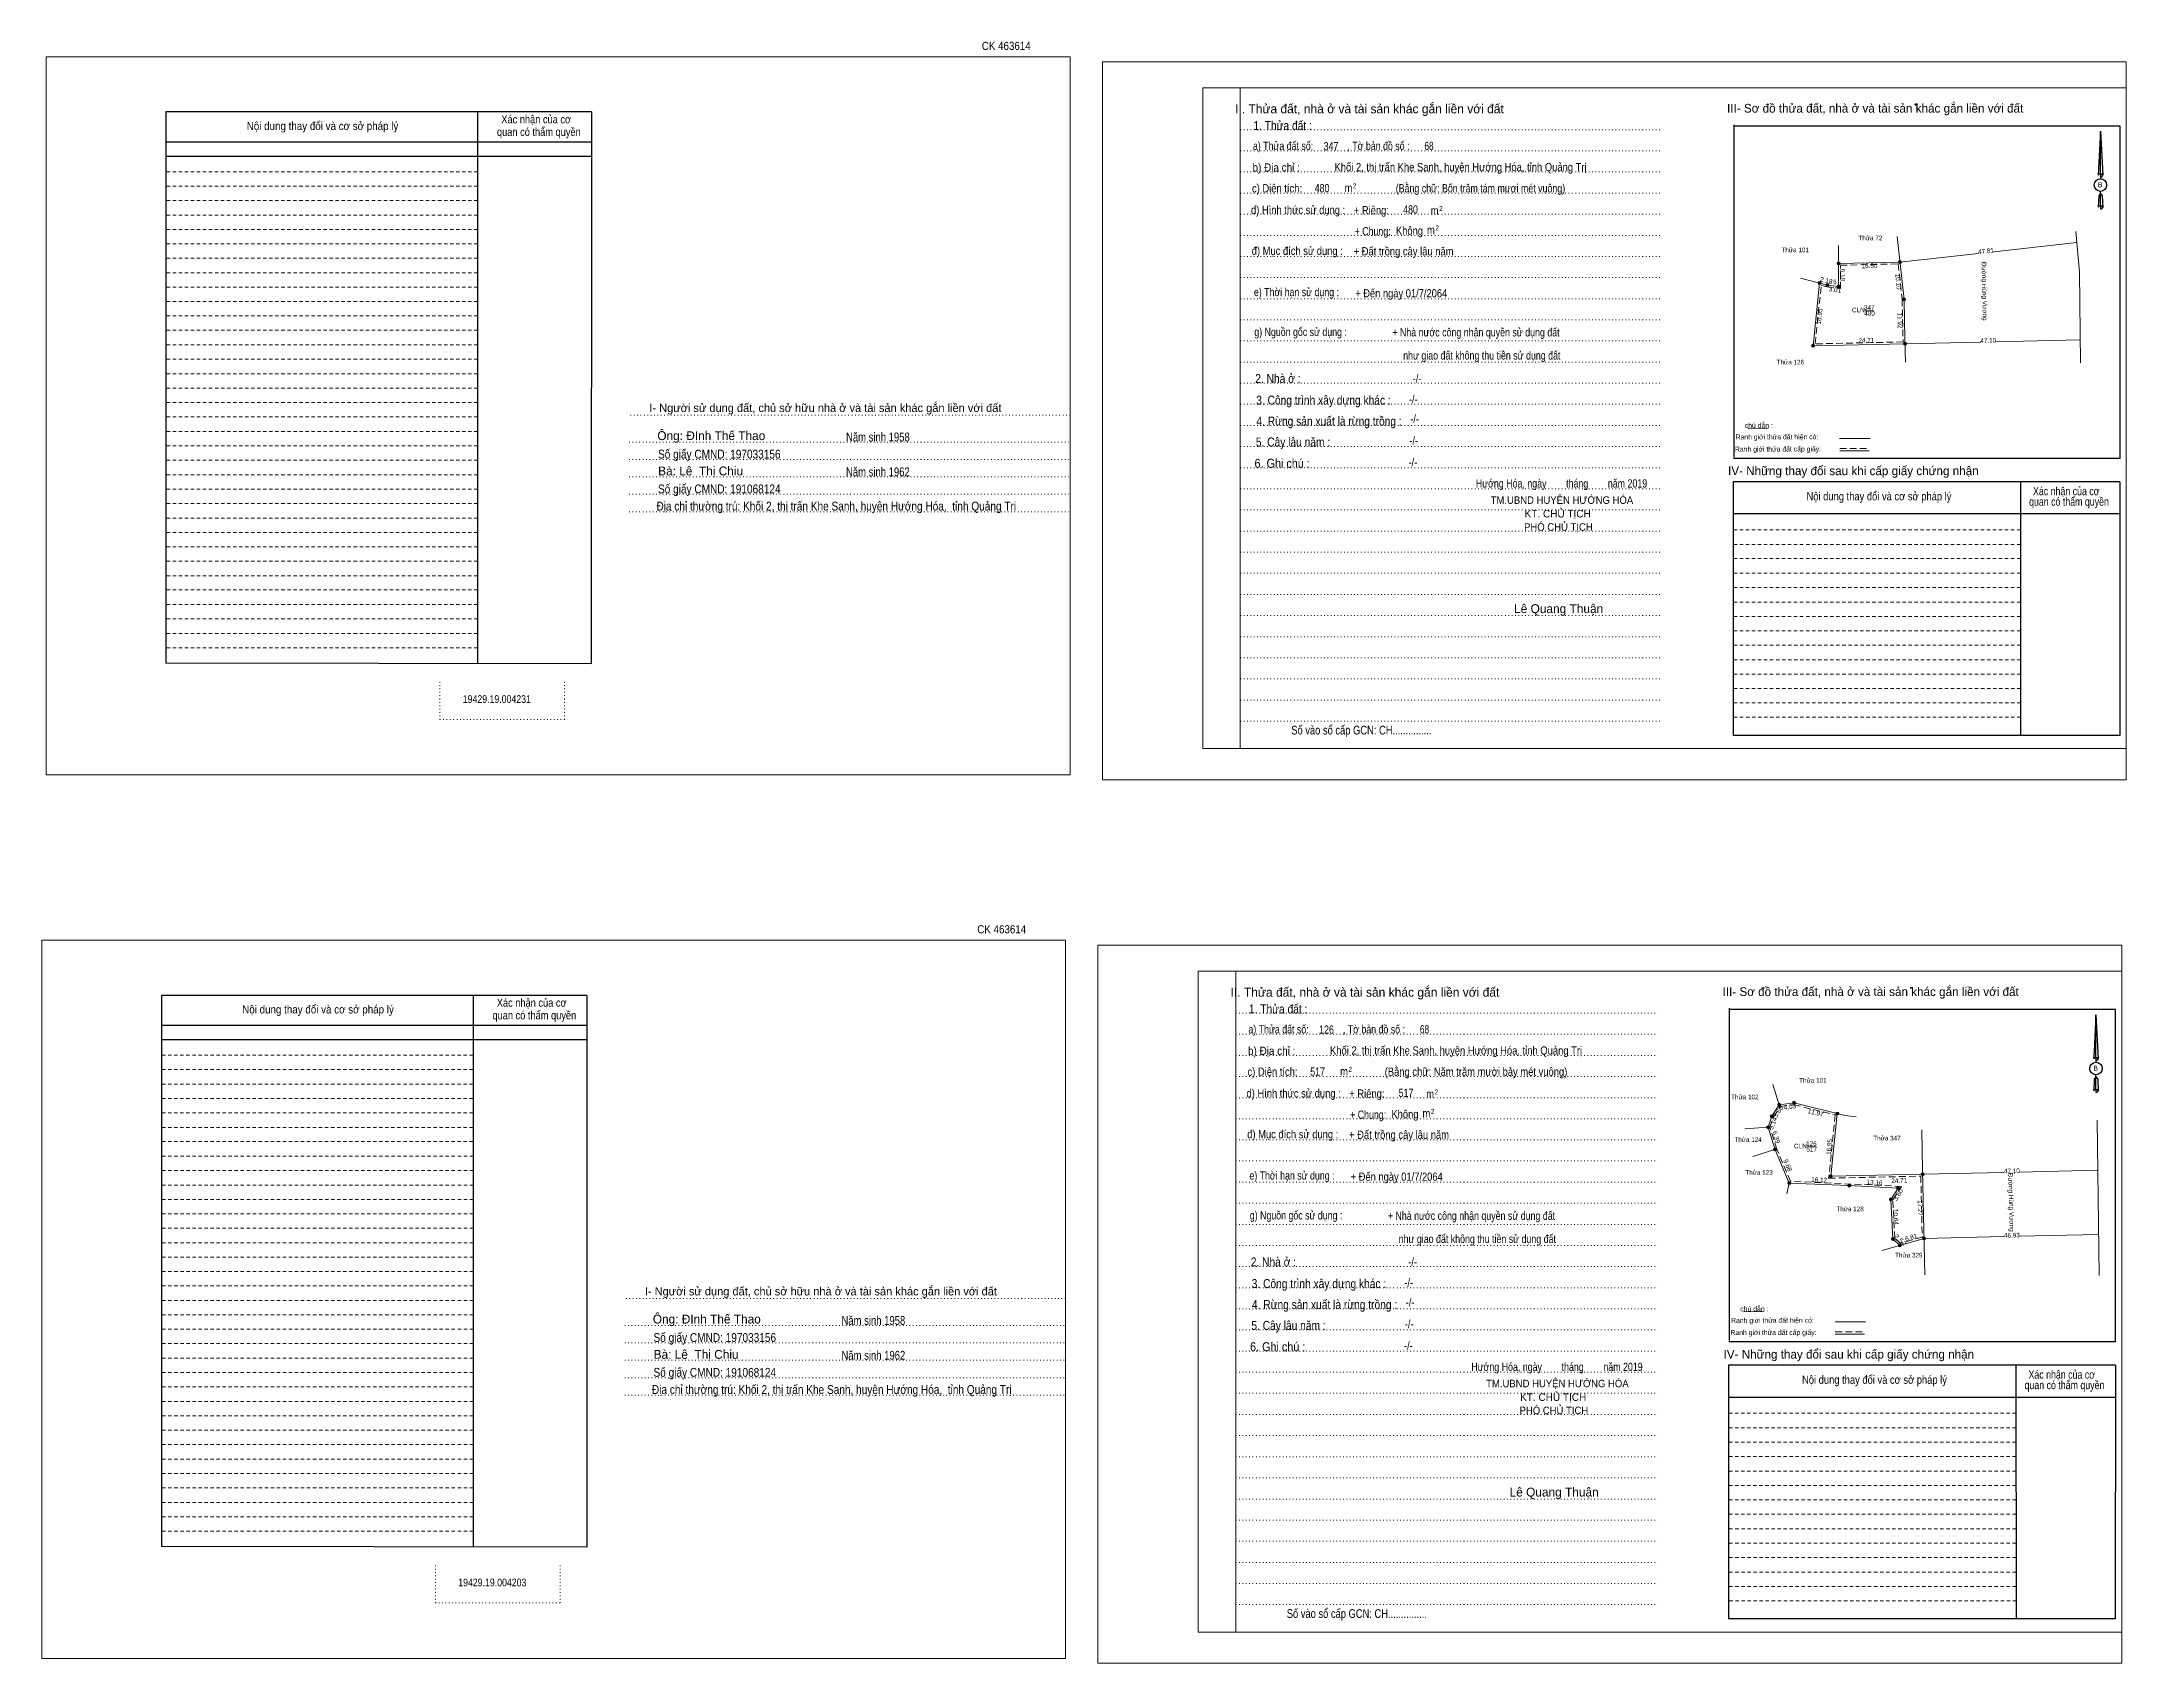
# Model space of a CAD drawing. Header units: metres. Extents: x 550518 to 552264, y 1839214 to 1839853.
# Drawn here: x 550518 to 551078, y 1839323 to 1839759 of the extents above; entities that cross this region are included whole.
import ezdxf
from ezdxf.enums import TextEntityAlignment as Align

# ---------------------------------------------------------------- set-up
doc = ezdxf.new("R2010")
doc.units = ezdxf.units.M
doc.header["$LTSCALE"] = 0.6
doc.header["$PDMODE"] = 32
doc.header["$PDSIZE"] = 0.3
for name, pattern in [('DOTTED', [1.5, 0.3, -1.2]), ('MEDIUM_DASHED', [4.5, 3, -1.5]), ('SHORT_DASHED', [2.7, 1.5, -1.2])]:
    doc.linetypes.add(name, pattern=pattern)
for name, color, linetype, lineweight in [('1', 7, 'DOTTED', 13), ('18', 7, 'Continuous', 25), ('2', 7, 'SHORT_DASHED', 13), ('28', 7, 'Continuous', 13), ('55', 7, 'Continuous', 13), ('63', 7, 'Continuous', 13)]:
    doc.layers.add(name, color=color, linetype=linetype, lineweight=lineweight)
for name, color, linetype in [('10', 7, 'Continuous'), ('40', 7, 'Continuous'), ('9', 7, 'Continuous')]:
    doc.layers.add(name, color=color, linetype=linetype)

msp = doc.modelspace()

# ---------------------------------------------------------------- texts
at = {"layer": '10'}
for s, height, p in [('KT. CHỦ TỊCH', 2.011, (550924.925, 1839631.54)), ('Lê Quang Thuận', 2.386, (550925.18, 1839605.83)), ('KT. CHỦ TỊCH', 2.011, (550923.715, 1839394.03)), ('Lê Quang Thuận', 2.386, (550923.97, 1839368.32))]:
    msp.add_text(s, height=height, dxfattribs=at).set_placement(p, align=Align.CENTER)
at = {"layer": '10', "width": 0.95}
for p in [(550925.115, 1839627.97), (550923.905, 1839390.46)]:
    msp.add_text('PHÓ CHỦ TỊCH', height=2.011, dxfattribs=at).set_placement(p, align=Align.CENTER)
at = {"layer": '18'}
for p in [(550874.345, 1839740.2), (550873.135, 1839502.69)]:
    msp.add_text('II. Thửa đất, nhà ở và tài sản khác gắn liền với đất', height=2.413, dxfattribs=at).set_placement(p, align=Align.CENTER)
for s, height, width, p in [('1. Thửa đất :', 2.413, 0.85, (550851.02, 1839735.7)), ('a) Thửa đất số:              , Tờ bản đồ số : ', 2.212, 0.8, (550864.395, 1839730.33)), ('347', 2.22, 0.8, (550864.015, 1839730.25)), ('68', 2.22, 0.75, (550890.345, 1839730.33)), ('b) Địa chỉ : ', 2.212, 0.9, (550849.655, 1839724.54)), ('Khối 2, thị trấn Khe Sanh, huyện Hướng Hóa, tỉnh Quảng Trị', 2.22, 0.85, (550898.825, 1839724.63)), ('c) Diện tích: ', 2.217, 0.85, (550849.855, 1839718.93)), ('480', 2.22, 0.8, (550861.615, 1839718.96)), (' m', 2.212, 0.85, (550868.375, 1839719.03)), ('2', 1.341, 0.75, (550870.38, 1839719.99)), ('(Bằng chữ: Bốn trăm tám mươi mét vuông)', 2.22, 0.8, (550904.175, 1839718.93)), ('B', 1.341, 0.9, (551070.695, 1839720.31)), ('d) Hình thức sử dụng :', 2.212, 0.85, (550855.17, 1839713.11)), ('+ Riêng: ', 2.212, 0.85, (550875.21, 1839713.05)), ('480', 2.22, 0.8, (550885.375, 1839713.23)), (' m', 2.212, 0.85, (550891.515, 1839712.96)), ('2', 1.341, 0.75, (550893.54, 1839713.92)), ('       + Chung:', 2.212, 0.8, (550872.905, 1839707.38)), ('Không', 2.212, 0.85, (550885.1, 1839707.53)), (' m', 2.212, 0.85, (550890.505, 1839707.74)), ('2', 1.341, 0.75, (550892.55, 1839708.71)), ('đ) Mục đích sử dụng :', 2.212, 0.85, (550854.945, 1839702.13)), ('+ Đất trồng cây lâu năm', 2.22, 0.85, (550883.505, 1839701.99)), ('e) Thời hạn sử dụng :', 2.212, 0.8, (550854.73, 1839691.03)), ('+ Đến ngày 01/7/2064', 2.205, 0.85, (550882.88, 1839690.71)), ('g) Nguồn gốc sử dụng :', 2.212, 0.8, (550855.84, 1839680.32)), ('+ Nhà nước công nhận quyền sử dụng đất', 2.22, 0.8, (550902.97, 1839680.21)), ('như giao đất không thu tiền sử dụng đất', 2.22, 0.8, (550904.535, 1839673.99)), ('2. Nhà ở :', 2.413, 0.85, (550849.75, 1839667.69)), ('3. Công trình xây dựng khác :', 2.413, 0.85, (550861.99, 1839661.87)), ('4. Rừng sản xuất là rừng trồng :', 2.413, 0.85, (550863.495, 1839656.23)), ('5. Cây lâu năm :', 2.413, 0.85, (550853.805, 1839650.62)), ('6. Ghi chú :', 2.413, 0.9, (550850.895, 1839644.89)), ('Hướng Hóa, ngày        tháng        năm 2019', 2.22, 0.8, (550925.945, 1839639.58)), ('TM.UBND HUYỆN HƯỚNG HÓA', 2.011, 0.95, (550926.055, 1839635.2)), ('19429.19.004231', 2.07, 0.85, (550639.86, 1839581.68)), ('Số vào sổ cấp GCN: CH...............', 2.346, 0.8, (550872.165, 1839573.19)), ('1. Thửa đất :', 2.413, 0.85, (550849.81, 1839498.19)), ('a) Thửa đất số:              , Tờ bản đồ số : ', 2.212, 0.8, (550863.185, 1839492.82)), ('126', 2.22, 0.8, (550862.81, 1839492.74)), ('68', 2.22, 0.75, (550889.135, 1839492.82)), ('b) Địa chỉ : ', 2.212, 0.9, (550848.445, 1839487.03)), ('Khối 2, thị trấn Khe Sanh, huyện Hướng Hóa, tỉnh Quảng Trị', 2.22, 0.85, (550897.615, 1839487.12)), ('c) Diện tích: ', 2.217, 0.85, (550848.645, 1839481.42)), ('517', 2.22, 0.8, (550860.405, 1839481.45)), (' m', 2.212, 0.85, (550867.165, 1839481.52)), ('2', 1.341, 0.75, (550869.17, 1839482.48)), ('(Bằng chữ: Năm trăm mười bảy mét vuông)', 2.22, 0.85, (550902.975, 1839481.42)), ('B', 1.341, 0.9, (551069.485, 1839482.8)), ('d) Hình thức sử dụng :', 2.212, 0.85, (550853.96, 1839475.6)), ('+ Riêng: ', 2.212, 0.85, (550874, 1839475.54)), ('517', 2.22, 0.8, (550884.165, 1839475.72)), (' m', 2.212, 0.85, (550890.305, 1839475.45)), ('2', 1.341, 0.75, (550892.33, 1839476.41)), ('       + Chung:', 2.212, 0.8, (550871.695, 1839469.87)), ('Không', 2.212, 0.85, (550883.89, 1839470.02)), (' m', 2.212, 0.85, (550889.295, 1839470.23)), ('2', 1.341, 0.75, (550891.34, 1839471.2)), ('đ) Mục đích sử dụng :', 2.212, 0.85, (550853.735, 1839464.62)), ('+ Đất trồng cây lâu năm', 2.22, 0.85, (550882.295, 1839464.48)), ('e) Thời hạn sử dụng :', 2.212, 0.8, (550853.52, 1839453.52)), ('+ Đến ngày 01/7/2064', 2.205, 0.85, (550881.67, 1839453.2)), ('g) Nguồn gốc sử dụng :', 2.212, 0.8, (550854.63, 1839442.81)), ('+ Nhà nước công nhận quyền sử dụng đất', 2.22, 0.8, (550901.76, 1839442.7)), ('như giao đất không thu tiền sử dụng đất', 2.22, 0.8, (550903.325, 1839436.48)), ('2. Nhà ở :', 2.413, 0.85, (550848.54, 1839430.18)), ('3. Công trình xây dựng khác :', 2.413, 0.85, (550860.78, 1839424.36)), ('4. Rừng sản xuất là rừng trồng :', 2.413, 0.85, (550862.285, 1839418.72)), ('5. Cây lâu năm :', 2.413, 0.85, (550852.595, 1839413.11)), ('6. Ghi chú :', 2.413, 0.9, (550849.685, 1839407.38)), ('Hướng Hóa, ngày        tháng        năm 2019', 2.22, 0.8, (550924.735, 1839402.07)), ('TM.UBND HUYỆN HƯỚNG HÓA', 2.011, 0.95, (550924.845, 1839397.69)), ('19429.19.004203', 2.07, 0.85, (550638.65, 1839344.17)), ('Số vào sổ cấp GCN: CH...............', 2.346, 0.8, (550870.955, 1839335.68))]:
    msp.add_text(s, height=height, dxfattribs=dict(at, width=width)).set_placement(p, align=Align.CENTER)
at = {"layer": '2'}
for s, width, p in [('Xác nhận của cơ', 0.85, (550650.435, 1839737.5)), ('Xác nhận của cơ', 0.85, (550650.435, 1839737.5)), ('Nội dung thay đổi và cơ sở pháp lý', 0.9, (550593.025, 1839735.7)), ('Nội dung thay đổi và cơ sở pháp lý', 0.9, (550593.025, 1839735.7)), (' quan có thẩm quyền', 0.85, (550650.805, 1839734.11)), (' quan có thẩm quyền', 0.85, (550650.805, 1839734.11)), ('Nội dung thay đổi và cơ sở pháp lý', 0.9, (550591.815, 1839498.19)), ('Nội dung thay đổi và cơ sở pháp lý', 0.9, (550591.815, 1839498.19)), (' quan có thẩm quyền', 0.85, (550649.595, 1839496.6)), (' quan có thẩm quyền', 0.85, (550649.595, 1839496.6)), ('Xác nhận của cơ', 0.85, (550649.225, 1839499.99)), ('Xác nhận của cơ', 0.85, (550649.225, 1839499.99))]:
    msp.add_text(s, height=2.186, dxfattribs=dict(at, width=width)).set_placement(p, align=Align.CENTER)
at = {"layer": '28'}
for s, height, p in [('III- Sơ đồ thửa đất, nhà ở và tài sản khác gắn liền với đất', 2.346, (551010.24, 1839740.38)), ('I- Người sử dụng đất, chủ sở hữu nhà ở và tài sản khác gắn liền với đất', 2.216, (550728.15, 1839659.89)), ('IV- Những thay đổi sau khi cấp giấy chứng nhận', 2.346, (551004.375, 1839642.91)), ('III- Sơ đồ thửa đất, nhà ở và tài sản khác gắn liền với đất', 2.346, (551009.03, 1839502.87)), ('I- Người sử dụng đất, chủ sở hữu nhà ở và tài sản khác gắn liền với đất', 2.216, (550726.94, 1839422.38)), ('IV- Những thay đổi sau khi cấp giấy chứng nhận', 2.346, (551003.165, 1839405.4))]:
    msp.add_text(s, height=height, dxfattribs=at).set_placement(p, align=Align.CENTER)
for s, height, width, p in [('-/-', 2.212, 0.85, (550887.15, 1839667.81)), ('-/-', 2.212, 0.85, (550886.11, 1839662.23)), ('-/-', 2.212, 0.85, (550886.47, 1839656.92)), ('Số giấy CMND: 197033156', 2.38, 0.85, (550699.64, 1839647.38)), ('Năm sinh 1958', 2.38, 0.8, (550742.255, 1839651.97)), ('-/-', 2.212, 0.85, (550886.23, 1839651.11)), ('Năm sinh 1962', 2.38, 0.8, (550742.25, 1839642.61)), ('-/-', 2.212, 0.85, (550886.02, 1839645.31)), ('Số giấy CMND: 191068124', 2.38, 0.85, (550699.635, 1839638.02)), ('Nội dung thay đổi và cơ sở pháp lý', 2.212, 0.85, (551011.265, 1839636.13)), ('Xác nhận của cơ', 2.212, 0.8, (551061.585, 1839637.51)), ('Địa chỉ thường trú: Khối 2, thị trấn Khe Sanh, huyện Hướng Hóa,  tỉnh Quảng Trị', 2.38, 0.85, (550731.07, 1839633.4)), (' quan có thẩm quyền', 2.212, 0.8, (551061.985, 1839634.69)), ('-/-', 2.212, 0.85, (550885.94, 1839430.3)), ('-/-', 2.212, 0.85, (550884.9, 1839424.72)), ('-/-', 2.212, 0.85, (550885.26, 1839419.41)), ('Năm sinh 1958', 2.38, 0.8, (550741.045, 1839414.46)), ('-/-', 2.212, 0.85, (550885.02, 1839413.6)), ('Số giấy CMND: 197033156', 2.38, 0.85, (550698.43, 1839409.87)), ('-/-', 2.212, 0.85, (550884.81, 1839407.8)), ('Số giấy CMND: 191068124', 2.38, 0.85, (550698.425, 1839400.51)), ('Năm sinh 1962', 2.38, 0.8, (550741.04, 1839405.1)), ('Địa chỉ thường trú: Khối 2, thị trấn Khe Sanh, huyện Hướng Hóa,  tỉnh Quảng Trị', 2.38, 0.85, (550729.86, 1839395.89)), ('Nội dung thay đổi và cơ sở pháp lý', 2.212, 0.85, (551010.055, 1839398.62)), (' quan có thẩm quyền', 2.212, 0.8, (551060.775, 1839397.18)), ('Xác nhận của cơ', 2.212, 0.8, (551060.375, 1839400))]:
    msp.add_text(s, height=height, dxfattribs=dict(at, width=width)).set_placement(p, align=Align.CENTER)
for p in [(550978.9797, 1839655.6081), (550977.7697, 1839418.0981)]:
    msp.add_text('chú dẫn :', height=1.336, rotation=359.974, dxfattribs=at).set_placement(p, align=Align.CENTER)
at = {"layer": '28', "width": 0.9}
for p in [(550983.8384, 1839652.5322), (550982.6284, 1839415.0222)]:
    msp.add_text('Ranh giới thửa đất hiện có:', height=1.336, rotation=0.135, dxfattribs=at).set_placement(p, align=Align.CENTER)
at = {"layer": '40', "width": 0.9}
for p in [(550776.745, 1839757.24), (550775.535, 1839519.73)]:
    msp.add_text('CK 463614', height=2.181, dxfattribs=at).set_placement(p, align=Align.CENTER)
at = {"layer": '55', "width": 0.9}
for p in [(550984.1334, 1839649.263), (550982.9234, 1839411.753)]:
    msp.add_text('Ranh giới thửa đất cấp giấy:', height=1.336, rotation=0.135, dxfattribs=at).set_placement(p, align=Align.CENTER)
at = {"layer": '63'}
for s, width, p in [('Thửa 72', 0.85, (551008.965, 1839706.05)), ('Thửa 101', 0.85, (550988.755, 1839702.84)), ('6', 0.8, (550999.42, 1839694.25)), ('CLN', 0.95, (551005.705, 1839686.69)), ('347', 0.85, (551008.645, 1839687.34)), ('480', 0.85, (551008.73, 1839685.81)), ('Thửa 126', 0.85, (550987.45, 1839672.68)), ('Thửa 102', 0.85, (550975.22, 1839475.12)), ('Thửa 101', 0.85, (550993.505, 1839479.55)), ('Thửa 124', 0.85, (550976.085, 1839463.66)), ('Thửa 347', 0.85, (551013.4, 1839464.05)), ('CLN', 0.95, (550990.155, 1839461.92)), ('126', 0.85, (550993.095, 1839462.57)), ('517', 0.85, (550993.175, 1839461.04)), ('Thửa 123', 0.85, (550979.03, 1839454.81)), ('Thửa 128', 0.85, (551003.48, 1839445.01)), ('Thửa 329', 0.85, (551019.265, 1839432.59))]:
    msp.add_text(s, height=1.25, dxfattribs=dict(at, width=width)).set_placement(p, align=Align.CENTER)
for s, rotation, width, p in [('47.81', 6.281, 0.85, (551040.0716, 1839702.5283)), ('2.18', 345.974, 0.95, (550996.9635, 1839694.6569)), ('6.18', 270.185, 0.85, (551000.9045, 1839696.747)), ('16.50', 1.285, 0.85, (551008.731, 1839698.5711)), ('10.10', 276.252, 0.9, (551015.8351, 1839694.8981)), ('Đường Hùng Vương', 271.276, 0.9, (551039.0086, 1839692.3589)), ('3.01', 352.946, 0.85, (550999.3532, 1839692.1664)), ('16.95', 84.041, 0.9, (550995.8726, 1839685.5251)), ('11.92', 271.259, 0.85, (551016.2801, 1839684.4937)), ('24.71', 1.276, 0.85, (551007.8811, 1839678.5192)), ('47.10', 1.253, 0.85, (551040.6313, 1839678.5001)), ('3.66', 56.917, 1.05, (550984.7162, 1839471.4538)), ('4.03', 7.707, 0.9, (550987.4012, 1839472.505)), ('11.97', 345.974, 0.9, (550994.1185, 1839470.8982)), ('16.95', 84.041, 0.9, (550998.5026, 1839462.2351)), ('16.12', 357.654, 0.85, (550995.1644, 1839452.8348)), ('13.16', 357.038, 0.9, (551010.0327, 1839452.1546)), ('24.71', 1.276, 0.85, (551016.7111, 1839452.6592)), ('47.10', 1.29, 0.85, (551046.9809, 1839455.2312)), ('Đường Hùng Vương', 271.276, 0.9, (551046.1786, 1839447.4089)), ('3.60', 57.809, 1.05, (551016.9181, 1839449.142)), ('10.64', 272.801, 0.9, (551015.1702, 1839443.4655)), ('17.27', 271.276, 0.85, (551021.7102, 1839445.8939)), ('2.52', 316.609, 1.15, (551016.5756, 1839436.8333)), ('6.81', 15.853, 0.9, (551020.0443, 1839437.423)), ('46.93', 1.27, 0.85, (551046.9862, 1839437.9398))]:
    msp.add_text(s, height=1.25, rotation=rotation, dxfattribs=dict(at, width=width)).set_placement(p, align=Align.CENTER)
for s, rotation, p in [('3.14', 71.219, (550983.3416, 1839468.4438)), ('6.39', 287.386, (550983.1054, 1839464.7518)), ('9.68', 293.175, (550986.1681, 1839457.106))]:
    msp.add_text(s, height=1.25, rotation=rotation, dxfattribs=at).set_placement(p, align=Align.CENTER)
at = {"layer": '9'}
for s, p in [('Ông: ĐInh Thế Thao', (550697.49, 1839652.34)), ('Bà: Lê  Thị Chiu', (550694.62, 1839642.85)), ('Ông: ĐInh Thế Thao', (550696.28, 1839414.83)), ('Bà: Lê  Thị Chiu', (550693.41, 1839405.34))]:
    msp.add_text(s, height=2.38, dxfattribs=at).set_placement(p, align=Align.CENTER)

# ---------------------------------------------------------------- hatches: boundary and pattern name
at = {"layer": '63'}
for points in [[(551000.79, 1839699.84, 1), (550999.99, 1839699.84, 1)], [(551017.29, 1839700.21, 1), (551016.49, 1839700.21, 1)], [(550995.71, 1839694.56, 1), (550994.91, 1839694.56, 1)], [(550997.82, 1839694.03, 1), (550997.02, 1839694.03, 1)], [(551000.81, 1839693.66, 1), (551000.01, 1839693.66, 1)], [(551018.39, 1839690.17, 1), (551017.59, 1839690.17, 1)], [(550993.95, 1839677.7, 1), (550993.15, 1839677.7, 1)], [(551018.65, 1839678.25, 1), (551017.85, 1839678.25, 1)], [(550982.85, 1839470.56, 1), (550982.05, 1839470.56, 1)], [(550984.85, 1839473.63, 1), (550984.05, 1839473.63, 1)], [(550988.84, 1839474.17, 1), (550988.04, 1839474.17, 1)], [(551000.46, 1839471.27, 1), (550999.66, 1839471.27, 1)], [(550981.84, 1839467.59, 1), (550981.04, 1839467.59, 1)], [(550983.71, 1839461.62, 1), (550982.91, 1839461.62, 1)], [(550998.7, 1839454.41, 1), (550997.9, 1839454.41, 1)], [(551023.4, 1839454.96, 1), (551022.6, 1839454.96, 1)], [(550987.56, 1839452.59, 1), (550986.76, 1839452.59, 1)], [(551003.67, 1839451.93, 1), (551002.87, 1839451.93, 1)], [(551014.89, 1839448.2, 1), (551014.09, 1839448.2, 1)], [(551016.81, 1839451.25, 1), (551016.01, 1839451.25, 1)], [(551015.41, 1839437.57, 1), (551014.61, 1839437.57, 1)], [(551023.79, 1839437.7, 1), (551022.99, 1839437.7, 1)], [(551017.24, 1839435.84, 1), (551016.44, 1839435.84, 1)]]:
    msp.add_hatch(color=256, dxfattribs=at).paths.add_polyline_path(points)

# ---------------------------------------------------------------- linework, layer by layer
at = {"layer": '1', "linetype": 'Continuous'}
for p, q in [((550518.77, 1839562.3), (550518.77, 1839755.38)), ((550829.55, 1839747.07), (551077.72, 1839747.07)), ((550829.55, 1839747.07), (550829.55, 1839569.39)), ((551077.72, 1839747.07), (551077.72, 1839567.89)), ((550829.55, 1839569.39), (551077.72, 1839569.39)), ((550517.56, 1839324.79), (550517.56, 1839517.87)), ((550828.34, 1839509.56), (551076.51, 1839509.56)), ((550828.34, 1839509.56), (550828.34, 1839331.88)), ((551076.51, 1839509.56), (551076.51, 1839330.38)), ((550828.34, 1839331.88), (551076.51, 1839331.88))]:
    msp.add_line(p, q, dxfattribs=at)
at = {"layer": '1'}
for p, q in [((550839.61, 1839747.07), (550839.61, 1839569.39)), ((550839.61, 1839747.07), (550839.61, 1839569.39)), ((550839.67, 1839735.79), (550953.07, 1839735.79)), ((550839.67, 1839730.12), (550953.07, 1839730.12)), ((550839.67, 1839724.42), (550953.07, 1839724.42)), ((550839.67, 1839718.75), (550953.07, 1839718.75)), ((550839.67, 1839713.05), (550953.07, 1839713.05)), ((550839.67, 1839707.38), (550953.07, 1839707.38)), ((550839.67, 1839701.68), (550953.07, 1839701.68)), ((550839.67, 1839696.04), (550953.07, 1839696.04)), ((550839.67, 1839690.31), (550953.07, 1839690.31)), ((550839.67, 1839684.67), (550953.07, 1839684.67)), ((550839.67, 1839679), (550953.07, 1839679)), ((550839.67, 1839673.3), (550953.07, 1839673.3)), ((550839.67, 1839667.63), (550953.07, 1839667.63)), ((550839.67, 1839661.97), (550953.07, 1839661.97)), ((550675.81, 1839659.08), (550793.89, 1839659.08)), ((550839.67, 1839656.27), (550953.07, 1839656.27)), ((550675.45, 1839651.82), (550793.49, 1839651.82)), ((550839.67, 1839650.62), (550953.07, 1839650.62)), ((550675.45, 1839647.14), (550793.49, 1839647.14)), ((550839.67, 1839644.92), (550953.07, 1839644.92)), ((550675.45, 1839642.46), (550793.49, 1839642.46)), ((550839.67, 1839639.25), (550953.07, 1839639.25)), ((550675.45, 1839637.78), (550793.49, 1839637.78)), ((550675.45, 1839633.04), (550793.49, 1839633.04)), ((550839.67, 1839633.58), (550953.07, 1839633.58)), ((550839.67, 1839627.89), (550953.07, 1839627.89)), ((550839.67, 1839622.21), (550953.07, 1839622.21)), ((550839.67, 1839616.54), (550953.07, 1839616.54)), ((550839.67, 1839610.84), (550953.07, 1839610.84)), ((550839.67, 1839605.15), (550953.07, 1839605.15)), ((550839.67, 1839599.47), (550953.07, 1839599.47)), ((550839.67, 1839593.8), (550953.07, 1839593.8)), ((550839.67, 1839588.13), (550953.07, 1839588.13)), ((550624.57, 1839587.32), (550624.57, 1839577.24)), ((550658.08, 1839587.32), (550658.08, 1839577.24)), ((550839.67, 1839582.46), (550953.07, 1839582.46)), ((550624.57, 1839577.24), (550658.08, 1839577.24)), ((550839.67, 1839576.76), (550953.07, 1839576.76)), ((550838.4, 1839509.56), (550838.4, 1839331.88)), ((550838.4, 1839509.56), (550838.4, 1839331.88)), ((550838.46, 1839498.28), (550951.86, 1839498.28)), ((550838.46, 1839492.61), (550951.86, 1839492.61)), ((550838.46, 1839486.91), (550951.86, 1839486.91)), ((550838.46, 1839481.24), (550951.86, 1839481.24)), ((550838.46, 1839475.54), (550951.86, 1839475.54)), ((550838.46, 1839469.87), (550951.86, 1839469.87)), ((550838.46, 1839464.17), (550951.86, 1839464.17)), ((550838.46, 1839458.53), (550951.86, 1839458.53)), ((550838.46, 1839452.8), (550951.86, 1839452.8)), ((550838.46, 1839447.16), (550951.86, 1839447.16)), ((550838.46, 1839441.49), (550951.86, 1839441.49)), ((550838.46, 1839435.79), (550951.86, 1839435.79)), ((550838.46, 1839430.12), (550951.86, 1839430.12)), ((550674.6, 1839421.57), (550792.68, 1839421.57)), ((550838.46, 1839424.46), (550951.86, 1839424.46)), ((550674.24, 1839414.31), (550792.28, 1839414.31)), ((550838.46, 1839418.76), (550951.86, 1839418.76)), ((550674.24, 1839409.63), (550792.28, 1839409.63)), ((550838.46, 1839413.11), (550951.86, 1839413.11)), ((550674.24, 1839404.95), (550792.28, 1839404.95)), ((550838.46, 1839407.41), (550951.86, 1839407.41)), ((550674.24, 1839400.27), (550792.28, 1839400.27)), ((550838.46, 1839401.74), (550951.86, 1839401.74)), ((550674.24, 1839395.53), (550792.28, 1839395.53)), ((550838.46, 1839396.07), (550951.86, 1839396.07)), ((550838.46, 1839390.38), (550951.86, 1839390.38)), ((550838.46, 1839384.7), (550951.86, 1839384.7)), ((550838.46, 1839379.03), (550951.86, 1839379.03)), ((550838.46, 1839373.33), (550951.86, 1839373.33)), ((550838.46, 1839367.64), (550951.86, 1839367.64)), ((550838.46, 1839361.96), (550951.86, 1839361.96)), ((550838.46, 1839356.29), (550951.86, 1839356.29)), ((550623.36, 1839349.81), (550623.36, 1839339.73)), ((550656.87, 1839349.81), (550656.87, 1839339.73)), ((550838.46, 1839350.62), (550951.86, 1839350.62)), ((550838.46, 1839344.95), (550951.86, 1839344.95)), ((550623.36, 1839339.73), (550656.87, 1839339.73)), ((550838.46, 1839339.25), (550951.86, 1839339.25))]:
    msp.add_line(p, q, dxfattribs=at)
at = {"layer": '1', "linetype": 'Continuous'}
for points in [[(550518.77, 1839562.3), (550793.89, 1839562.3), (550793.89, 1839755.38), (550518.77, 1839755.38)], [(550518.77, 1839562.3), (550793.89, 1839562.3), (550793.89, 1839755.38), (550518.77, 1839755.38)], [(550802.59, 1839560.98), (551077.72, 1839560.98), (551077.72, 1839754.03), (550802.59, 1839754.03)], [(550839.61, 1839747.07), (551077.72, 1839747.07), (551077.72, 1839569.39), (550839.61, 1839569.39)], [(550517.56, 1839324.79), (550792.68, 1839324.79), (550792.68, 1839517.87), (550517.56, 1839517.87)], [(550517.56, 1839324.79), (550792.68, 1839324.79), (550792.68, 1839517.87), (550517.56, 1839517.87)], [(550801.38, 1839323.47), (551076.51, 1839323.47), (551076.51, 1839516.52), (550801.38, 1839516.52)], [(550838.4, 1839509.56), (551076.51, 1839509.56), (551076.51, 1839331.88), (550838.4, 1839331.88)]]:
    msp.add_lwpolyline(points, close=True, dxfattribs=at)
for points in [[(550518.77, 1839755.38), (550793.89, 1839755.38), (550793.89, 1839562.3)], [(550517.56, 1839517.87), (550792.68, 1839517.87), (550792.68, 1839324.79)]]:
    msp.add_lwpolyline(points, dxfattribs=at)
at = {"layer": '18'}
for p, q in [((551070.75, 1839735.37), (551071.39, 1839723.52)), ((551070.75, 1839735.37), (551071.39, 1839723.52)), ((551070.75, 1839735.37), (551071.39, 1839723.52)), ((551070.25, 1839725.39), (551070.15, 1839723.58)), ((551070.75, 1839723.94), (551070.75, 1839723.46)), ((551070.75, 1839723.46), (551070.75, 1839723.13)), ((551070.75, 1839723.13), (551070.75, 1839722.68)), ((551070.75, 1839723.13), (551070.75, 1839722.68)), ((551070.75, 1839723.13), (551070.75, 1839722.68)), ((551071.39, 1839723.52), (551071.39, 1839723.58)), ((551070.75, 1839718.66), (551070.75, 1839719.21)), ((551070.75, 1839718.66), (551070.75, 1839719.21)), ((551070.75, 1839718.66), (551070.75, 1839719.21)), ((551070.75, 1839718.66), (551071.25, 1839718.03)), ((551070.75, 1839718.66), (551071.25, 1839718.03)), ((551070.75, 1839718.66), (551071.25, 1839718.03)), ((551071.25, 1839718.03), (551071.39, 1839714.91)), ((551071.25, 1839718.03), (551071.39, 1839714.91)), ((551071.25, 1839718.03), (551071.39, 1839714.91)), ((551070.75, 1839715.31), (551070.75, 1839714.88)), ((551070.75, 1839714.88), (551070.75, 1839714.52)), ((551071.39, 1839714.91), (551071.39, 1839714.97)), ((551069.54, 1839497.86), (551070.18, 1839486.01)), ((551069.54, 1839497.86), (551070.18, 1839486.01)), ((551069.54, 1839497.86), (551070.18, 1839486.01)), ((551069.04, 1839487.88), (551068.94, 1839486.07)), ((551069.54, 1839486.43), (551069.54, 1839485.95)), ((551069.54, 1839485.95), (551069.54, 1839485.62)), ((551069.54, 1839485.62), (551069.54, 1839485.17)), ((551069.54, 1839485.62), (551069.54, 1839485.17)), ((551069.54, 1839485.62), (551069.54, 1839485.17)), ((551069.54, 1839481.15), (551069.54, 1839481.7)), ((551069.54, 1839481.15), (551069.54, 1839481.7)), ((551069.54, 1839481.15), (551069.54, 1839481.7)), ((551070.18, 1839486.01), (551070.18, 1839486.07)), ((551069.54, 1839481.15), (551070.04, 1839480.52)), ((551069.54, 1839481.15), (551070.04, 1839480.52)), ((551069.54, 1839481.15), (551070.04, 1839480.52)), ((551069.54, 1839477.8), (551069.54, 1839477.37)), ((551069.54, 1839477.37), (551069.54, 1839477.01)), ((551070.04, 1839480.52), (551070.18, 1839477.4)), ((551070.04, 1839480.52), (551070.18, 1839477.4)), ((551070.04, 1839480.52), (551070.18, 1839477.4)), ((551070.18, 1839477.4), (551070.18, 1839477.46))]:
    msp.add_line(p, q, dxfattribs=at)
for points in [[(551070.75, 1839723.94), (551070.75, 1839735.37), (551070.25, 1839725.39)], [(551070.75, 1839715.31), (551070.75, 1839718.66), (551070.31, 1839718.03), (551070.25, 1839716.77), (551070.15, 1839714.97)], [(551069.54, 1839486.43), (551069.54, 1839497.86), (551069.04, 1839487.88)], [(551069.54, 1839477.8), (551069.54, 1839481.15), (551069.1, 1839480.52), (551069.04, 1839479.26), (551068.94, 1839477.46)]]:
    msp.add_lwpolyline(points, dxfattribs=at)
for centre in [(551070.7808, 1839720.9025), (551069.5708, 1839483.3925)]:
    msp.add_ellipse(centre, major_axis=(0, 1.6866), ratio=0.983453, dxfattribs=at)
for centre, start_param, end_param in [((551070.7814, 1839723.5015), 1.57079633, 3.07445202), ((551070.7814, 1839723.5015), 0.06714063, 1.57079633), ((551070.7814, 1839723.5015), 4.71238898, 6.28318531), ((551070.7814, 1839714.8931), 2.49106941, 3.07427841), ((551070.7814, 1839714.8931), 1.57079633, 2.49106941), ((551070.7814, 1839714.8931), 0.06714063, 1.57079633), ((551070.7814, 1839714.8931), 4.71238898, 6.28318531), ((551069.5714, 1839485.9915), 1.57079633, 3.07445202), ((551069.5714, 1839485.9915), 0.06714063, 1.57079633), ((551069.5714, 1839485.9915), 4.71238898, 6.28318531), ((551069.5714, 1839477.3831), 2.49106941, 3.07427841), ((551069.5714, 1839477.3831), 1.57079633, 2.49106941), ((551069.5714, 1839477.3831), 0.06714063, 1.57079633), ((551069.5714, 1839477.3831), 4.71238898, 6.28318531)]:
    msp.add_ellipse(centre, major_axis=(0.6081, 0), ratio=0.655448, start_param=start_param, end_param=end_param, dxfattribs=at)
at = {"layer": '2', "linetype": 'Continuous', "lineweight": 25}
for p, q in [((550665.27, 1839740.56), (550550.95, 1839740.56)), ((550550.95, 1839740.56), (550550.95, 1839592.39)), ((550634.67, 1839740.56), (550634.69, 1839592.3)), ((550665.27, 1839732.47), (550551.1, 1839732.47)), ((550665.27, 1839728.62), (550551.1, 1839728.62)), ((550664.06, 1839503.05), (550549.74, 1839503.05)), ((550549.74, 1839503.05), (550549.74, 1839354.88)), ((550633.46, 1839503.05), (550633.48, 1839354.79)), ((550664.06, 1839494.96), (550549.89, 1839494.96)), ((550664.06, 1839491.11), (550549.89, 1839491.11))]:
    msp.add_line(p, q, dxfattribs=at)
at = {"layer": '2'}
for p, q in [((550634.67, 1839724.49), (550550.92, 1839724.49)), ((550634.67, 1839720.61), (550550.92, 1839720.61)), ((550634.67, 1839720.61), (550550.95, 1839720.61)), ((550634.67, 1839716.71), (550550.95, 1839716.71)), ((550634.67, 1839712.84), (550550.95, 1839712.84)), ((550634.67, 1839709), (550550.95, 1839709)), ((550634.67, 1839705.07), (550550.95, 1839705.07)), ((550634.67, 1839701.23), (550550.95, 1839701.23)), ((550634.69, 1839697.33), (550550.95, 1839697.33)), ((550634.69, 1839693.47), (550550.95, 1839693.47)), ((550634.69, 1839689.57), (550550.95, 1839689.57)), ((550634.69, 1839685.72), (550550.95, 1839685.72)), ((550634.69, 1839681.85), (550550.95, 1839681.85)), ((550634.69, 1839677.95), (550550.95, 1839677.95)), ((550634.69, 1839674.05), (550550.95, 1839674.05)), ((550634.69, 1839670.18), (550550.95, 1839670.18)), ((550634.69, 1839666.29), (550550.95, 1839666.29)), ((550634.69, 1839662.44), (550550.95, 1839662.44)), ((550634.69, 1839658.57), (550550.95, 1839658.57)), ((550634.69, 1839654.67), (550550.95, 1839654.67)), ((550634.69, 1839650.83), (550550.95, 1839650.83)), ((550634.69, 1839646.93), (550550.95, 1839646.93)), ((550634.69, 1839643.01), (550550.95, 1839643.01)), ((550634.69, 1839639.16), (550550.95, 1839639.16)), ((550634.69, 1839635.29), (550550.95, 1839635.29)), ((550634.69, 1839631.39), (550550.95, 1839631.39)), ((550634.69, 1839627.53), (550550.95, 1839627.53)), ((550634.69, 1839623.63), (550550.95, 1839623.63)), ((551049.25, 1839624.31), (550972.07, 1839624.31)), ((550634.69, 1839619.78), (550550.95, 1839619.78)), ((550634.69, 1839615.88), (550550.95, 1839615.88)), ((551049.25, 1839620.47), (550972.07, 1839620.47)), ((551049.25, 1839616.57), (550972.07, 1839616.57)), ((550634.69, 1839612.04), (550550.95, 1839612.04)), ((551049.25, 1839612.67), (550972.07, 1839612.67)), ((550634.69, 1839608.15), (550550.95, 1839608.15)), ((551049.25, 1839608.8), (550972.07, 1839608.8)), ((551049.25, 1839604.93), (550972.07, 1839604.93)), ((550634.69, 1839604.25), (550550.95, 1839604.25)), ((550634.69, 1839600.37), (550550.95, 1839600.37)), ((551049.25, 1839601.06), (550972.07, 1839601.06)), ((550634.69, 1839596.51), (550550.95, 1839596.51)), ((551049.29, 1839597.17), (550972.07, 1839597.17)), ((551049.29, 1839593.27), (550972.07, 1839593.27)), ((551049.29, 1839589.42), (550972.07, 1839589.42)), ((551049.29, 1839585.52), (550972.07, 1839585.52)), ((551049.29, 1839581.68), (550972.07, 1839581.68)), ((551049.33, 1839577.81), (550972.07, 1839577.81)), ((550633.46, 1839486.98), (550549.71, 1839486.98)), ((550633.46, 1839483.1), (550549.71, 1839483.1)), ((550633.46, 1839483.1), (550549.74, 1839483.1)), ((550633.46, 1839479.2), (550549.74, 1839479.2)), ((550633.46, 1839475.33), (550549.74, 1839475.33)), ((550633.46, 1839471.49), (550549.74, 1839471.49)), ((550633.46, 1839467.56), (550549.74, 1839467.56)), ((550633.46, 1839463.72), (550549.74, 1839463.72)), ((550633.48, 1839459.82), (550549.74, 1839459.82)), ((550633.48, 1839455.96), (550549.74, 1839455.96)), ((550633.48, 1839452.06), (550549.74, 1839452.06)), ((550633.48, 1839448.21), (550549.74, 1839448.21)), ((550633.48, 1839444.34), (550549.74, 1839444.34)), ((550633.48, 1839440.44), (550549.74, 1839440.44)), ((550633.48, 1839436.54), (550549.74, 1839436.54)), ((550633.48, 1839432.67), (550549.74, 1839432.67)), ((550633.48, 1839428.78), (550549.74, 1839428.78)), ((550633.48, 1839424.93), (550549.74, 1839424.93)), ((550633.48, 1839421.06), (550549.74, 1839421.06)), ((550633.48, 1839417.16), (550549.74, 1839417.16)), ((550633.48, 1839413.32), (550549.74, 1839413.32)), ((550633.48, 1839409.42), (550549.74, 1839409.42)), ((550633.48, 1839405.5), (550549.74, 1839405.5)), ((550633.48, 1839401.65), (550549.74, 1839401.65)), ((550633.48, 1839397.78), (550549.74, 1839397.78)), ((550633.48, 1839393.88), (550549.74, 1839393.88)), ((550633.48, 1839390.02), (550549.74, 1839390.02)), ((551048.04, 1839386.8), (550970.86, 1839386.8)), ((550633.48, 1839386.12), (550549.74, 1839386.12)), ((550633.48, 1839382.27), (550549.74, 1839382.27)), ((551048.04, 1839382.96), (550970.86, 1839382.96)), ((550633.48, 1839378.37), (550549.74, 1839378.37)), ((551048.04, 1839379.06), (550970.86, 1839379.06)), ((551048.04, 1839375.16), (550970.86, 1839375.16)), ((550633.48, 1839374.53), (550549.74, 1839374.53)), ((550633.48, 1839370.64), (550549.74, 1839370.64)), ((551048.04, 1839371.29), (550970.86, 1839371.29)), ((550633.48, 1839366.74), (550549.74, 1839366.74)), ((551048.04, 1839367.42), (550970.86, 1839367.42)), ((550633.48, 1839362.86), (550549.74, 1839362.86)), ((550633.48, 1839359), (550549.74, 1839359)), ((551048.04, 1839363.55), (550970.86, 1839363.55)), ((551048.08, 1839359.66), (550970.86, 1839359.66)), ((551048.08, 1839355.76), (550970.86, 1839355.76)), ((551048.08, 1839351.91), (550970.86, 1839351.91)), ((551048.08, 1839348.01), (550970.86, 1839348.01)), ((551048.08, 1839344.17), (550970.86, 1839344.17)), ((551048.12, 1839340.3), (550970.86, 1839340.3))]:
    msp.add_line(p, q, dxfattribs=at)
at = {"layer": '2', "linetype": 'Continuous', "lineweight": 25}
for points in [[(550665.27, 1839740.56), (550665.23, 1839592.21), (550550.95, 1839592.39)], [(550664.06, 1839503.05), (550664.02, 1839354.7), (550549.74, 1839354.88)]]:
    msp.add_lwpolyline(points, dxfattribs=at)
at = {"layer": '28', "lineweight": 25}
for p, q in [((550972.25, 1839737.09), (550972.25, 1839647.74)), ((551076.07, 1839647.41), (550972.15, 1839647.41)), ((551049.25, 1839641.11), (551049.33, 1839572.92)), ((551076.01, 1839641.11), (551075.98, 1839572.92)), ((551075.98, 1839632.47), (550972.07, 1839632.47)), ((551075.98, 1839572.92), (550972.07, 1839572.92)), ((550971.04, 1839499.58), (550971.04, 1839410.23)), ((551074.86, 1839409.9), (550970.94, 1839409.9)), ((551048.04, 1839403.6), (551048.12, 1839335.41)), ((551074.8, 1839403.6), (551074.77, 1839335.41)), ((551074.77, 1839394.96), (550970.86, 1839394.96)), ((551074.77, 1839335.41), (550970.86, 1839335.41))]:
    msp.add_line(p, q, dxfattribs=at)
at = {"layer": '28'}
for p, q in [((550976.08, 1839655.45), (550981.51, 1839655.54)), ((551000.68, 1839652.81), (551008.87, 1839652.81)), ((550974.87, 1839417.94), (550980.3, 1839418.03)), ((550999.47, 1839415.3), (551007.66, 1839415.3))]:
    msp.add_line(p, q, dxfattribs=at)
at = {"layer": '28', "linetype": 'SHORT_DASHED'}
for p, q in [((551049.25, 1839628.21), (550972.07, 1839628.21)), ((551048.04, 1839390.7), (550970.86, 1839390.7))]:
    msp.add_line(p, q, dxfattribs=at)
at = {"layer": '28', "lineweight": 25}
for points in [[(551076.07, 1839647.41), (551076.07, 1839736.78), (550972.15, 1839736.78)], [(551076.01, 1839641.11), (550972.07, 1839641.11), (550972.07, 1839572.92)], [(551074.86, 1839409.9), (551074.86, 1839499.27), (550970.94, 1839499.27)], [(551074.8, 1839403.6), (550970.86, 1839403.6), (550970.86, 1839335.41)]]:
    msp.add_lwpolyline(points, dxfattribs=at)
at = {"layer": '28'}
for p in [(551021.05, 1839742.57), (551019.84, 1839505.06)]:
    msp.add_point(p, dxfattribs=at)
at = {"layer": '55', "linetype": 'MEDIUM_DASHED'}
for p, q in [((551000.74, 1839650.08), (551008.78, 1839650.08)), ((550999.53, 1839412.57), (551007.57, 1839412.57))]:
    msp.add_line(p, q, dxfattribs=at)
at = {"layer": '55'}
for p, q in [((551000.74, 1839649.48), (551008.6, 1839649.48)), ((551000.74, 1839649.48), (551008.6, 1839649.48)), ((550999.53, 1839411.97), (551007.39, 1839411.97)), ((550999.53, 1839411.97), (551007.39, 1839411.97))]:
    msp.add_line(p, q, dxfattribs=at)
at = {"layer": '63'}
for p, q in [((551016.13, 1839707.07), (551017.99, 1839690.17)), ((551065.12, 1839697.52), (551064.15, 1839708.41)), ((551000.39, 1839699.84), (551016.89, 1839700.21)), ((551038.02, 1839702.54), (551016.89, 1839700.21)), ((551064.41, 1839705.44), (551042.13, 1839702.99)), ((550993.55, 1839677.7), (550995.31, 1839694.56)), ((551065.12, 1839697.52), (551065.42, 1839673.09)), ((551018.23, 1839679.25), (551017.99, 1839690.17)), ((551007.56, 1839687.09), (551009.91, 1839687.09)), ((551018.25, 1839678.25), (550993.55, 1839677.7)), ((551018.25, 1839678.25), (550993.55, 1839677.7)), ((551018.36, 1839673.31), (551018.23, 1839679.25)), ((551038.65, 1839678.7), (551018.25, 1839678.25)), ((551065.34, 1839679.28), (551042.51, 1839678.78)), ((550982.72, 1839479.05), (550984.45, 1839473.63)), ((550998.3, 1839454.41), (551000.06, 1839471.27)), ((550975.19, 1839467.21), (550981.44, 1839467.59)), ((551022.98, 1839455.96), (551022.74, 1839466.88)), ((551069.93, 1839469.51), (551070.44, 1839427.77)), ((550977.33, 1839459.7), (550983.31, 1839461.62)), ((550992.01, 1839462.32), (550994.36, 1839462.32)), ((551023, 1839454.96), (550998.3, 1839454.41)), ((551023, 1839454.96), (550998.3, 1839454.41)), ((551023.61, 1839427.95), (551022.98, 1839455.96)), ((551044.77, 1839455.45), (551023, 1839454.96)), ((551070.09, 1839456.02), (551049.04, 1839455.55)), ((550987.16, 1839452.59), (550986.48, 1839449.65)), ((551011.99, 1839434.46), (551023.39, 1839437.7)), ((551044.77, 1839438.18), (551023.39, 1839437.7)), ((551070.31, 1839438.74), (551048.82, 1839438.27))]:
    msp.add_line(p, q, dxfattribs=at)
for points in [[(551000.37, 1839704.66), (551000.41, 1839693.66), (550997.42, 1839694.03), (550990.16, 1839695.84)], [(550988.44, 1839474.17), (550984.45, 1839473.63), (550982.45, 1839470.56), (550981.44, 1839467.59), (550983.35, 1839461.49), (550987.16, 1839452.59), (551003.27, 1839451.93), (551016.41, 1839451.25), (551014.49, 1839448.2), (551015.01, 1839437.57), (551016.84, 1839435.84)], [(551005.16, 1839470.37), (551002.17, 1839470.74), (550988.44, 1839474.17), (550984.45, 1839473.63)]]:
    msp.add_lwpolyline(points, dxfattribs=at)
at = {"layer": '63', "linetype": 'MEDIUM_DASHED'}
for points in [[(551016.44, 1839699.7), (551017.49, 1839690.14), (551017.74, 1839678.74), (550994.11, 1839678.21), (550995.75, 1839693.93), (550997.33, 1839693.54), (551000.91, 1839693.09), (551000.89, 1839699.35)], [(550988.41, 1839473.66), (550999.52, 1839470.89), (550997.74, 1839453.9), (551022.51, 1839454.45), (551022.88, 1839438.08), (551016.98, 1839436.4), (551015.5, 1839437.8), (551015, 1839448.07), (551017.29, 1839451.71), (550987.5, 1839453.08), (550983.82, 1839461.66), (550981.97, 1839467.58), (550982.9, 1839470.34), (550984.74, 1839473.17)]]:
    msp.add_lwpolyline(points, close=True, dxfattribs=at)
at = {"layer": '63'}
for centre in [(551000.39, 1839699.84), (551016.89, 1839700.21), (550995.31, 1839694.56), (550997.42, 1839694.03), (551000.41, 1839693.66), (551017.99, 1839690.17), (550993.55, 1839677.7), (551018.25, 1839678.25), (550982.45, 1839470.56), (550984.45, 1839473.63), (550988.44, 1839474.17), (551000.06, 1839471.27), (550981.44, 1839467.59), (550983.31, 1839461.62), (550998.3, 1839454.41), (551023, 1839454.96), (550987.16, 1839452.59), (551003.27, 1839451.93), (551014.49, 1839448.2), (551016.41, 1839451.25), (551015.01, 1839437.57), (551023.39, 1839437.7), (551016.84, 1839435.84)]:
    msp.add_circle(centre, 0.4, dxfattribs=at)

msp.set_redraw_order([(e.dxf.handle, doc.entitydb.next_handle()) for e in msp.query("TEXT MTEXT ATTDEF DIMENSION ARC_DIMENSION")])  # texts and dimensions are drawn at this point

doc.saveas('drawing.dxf')
